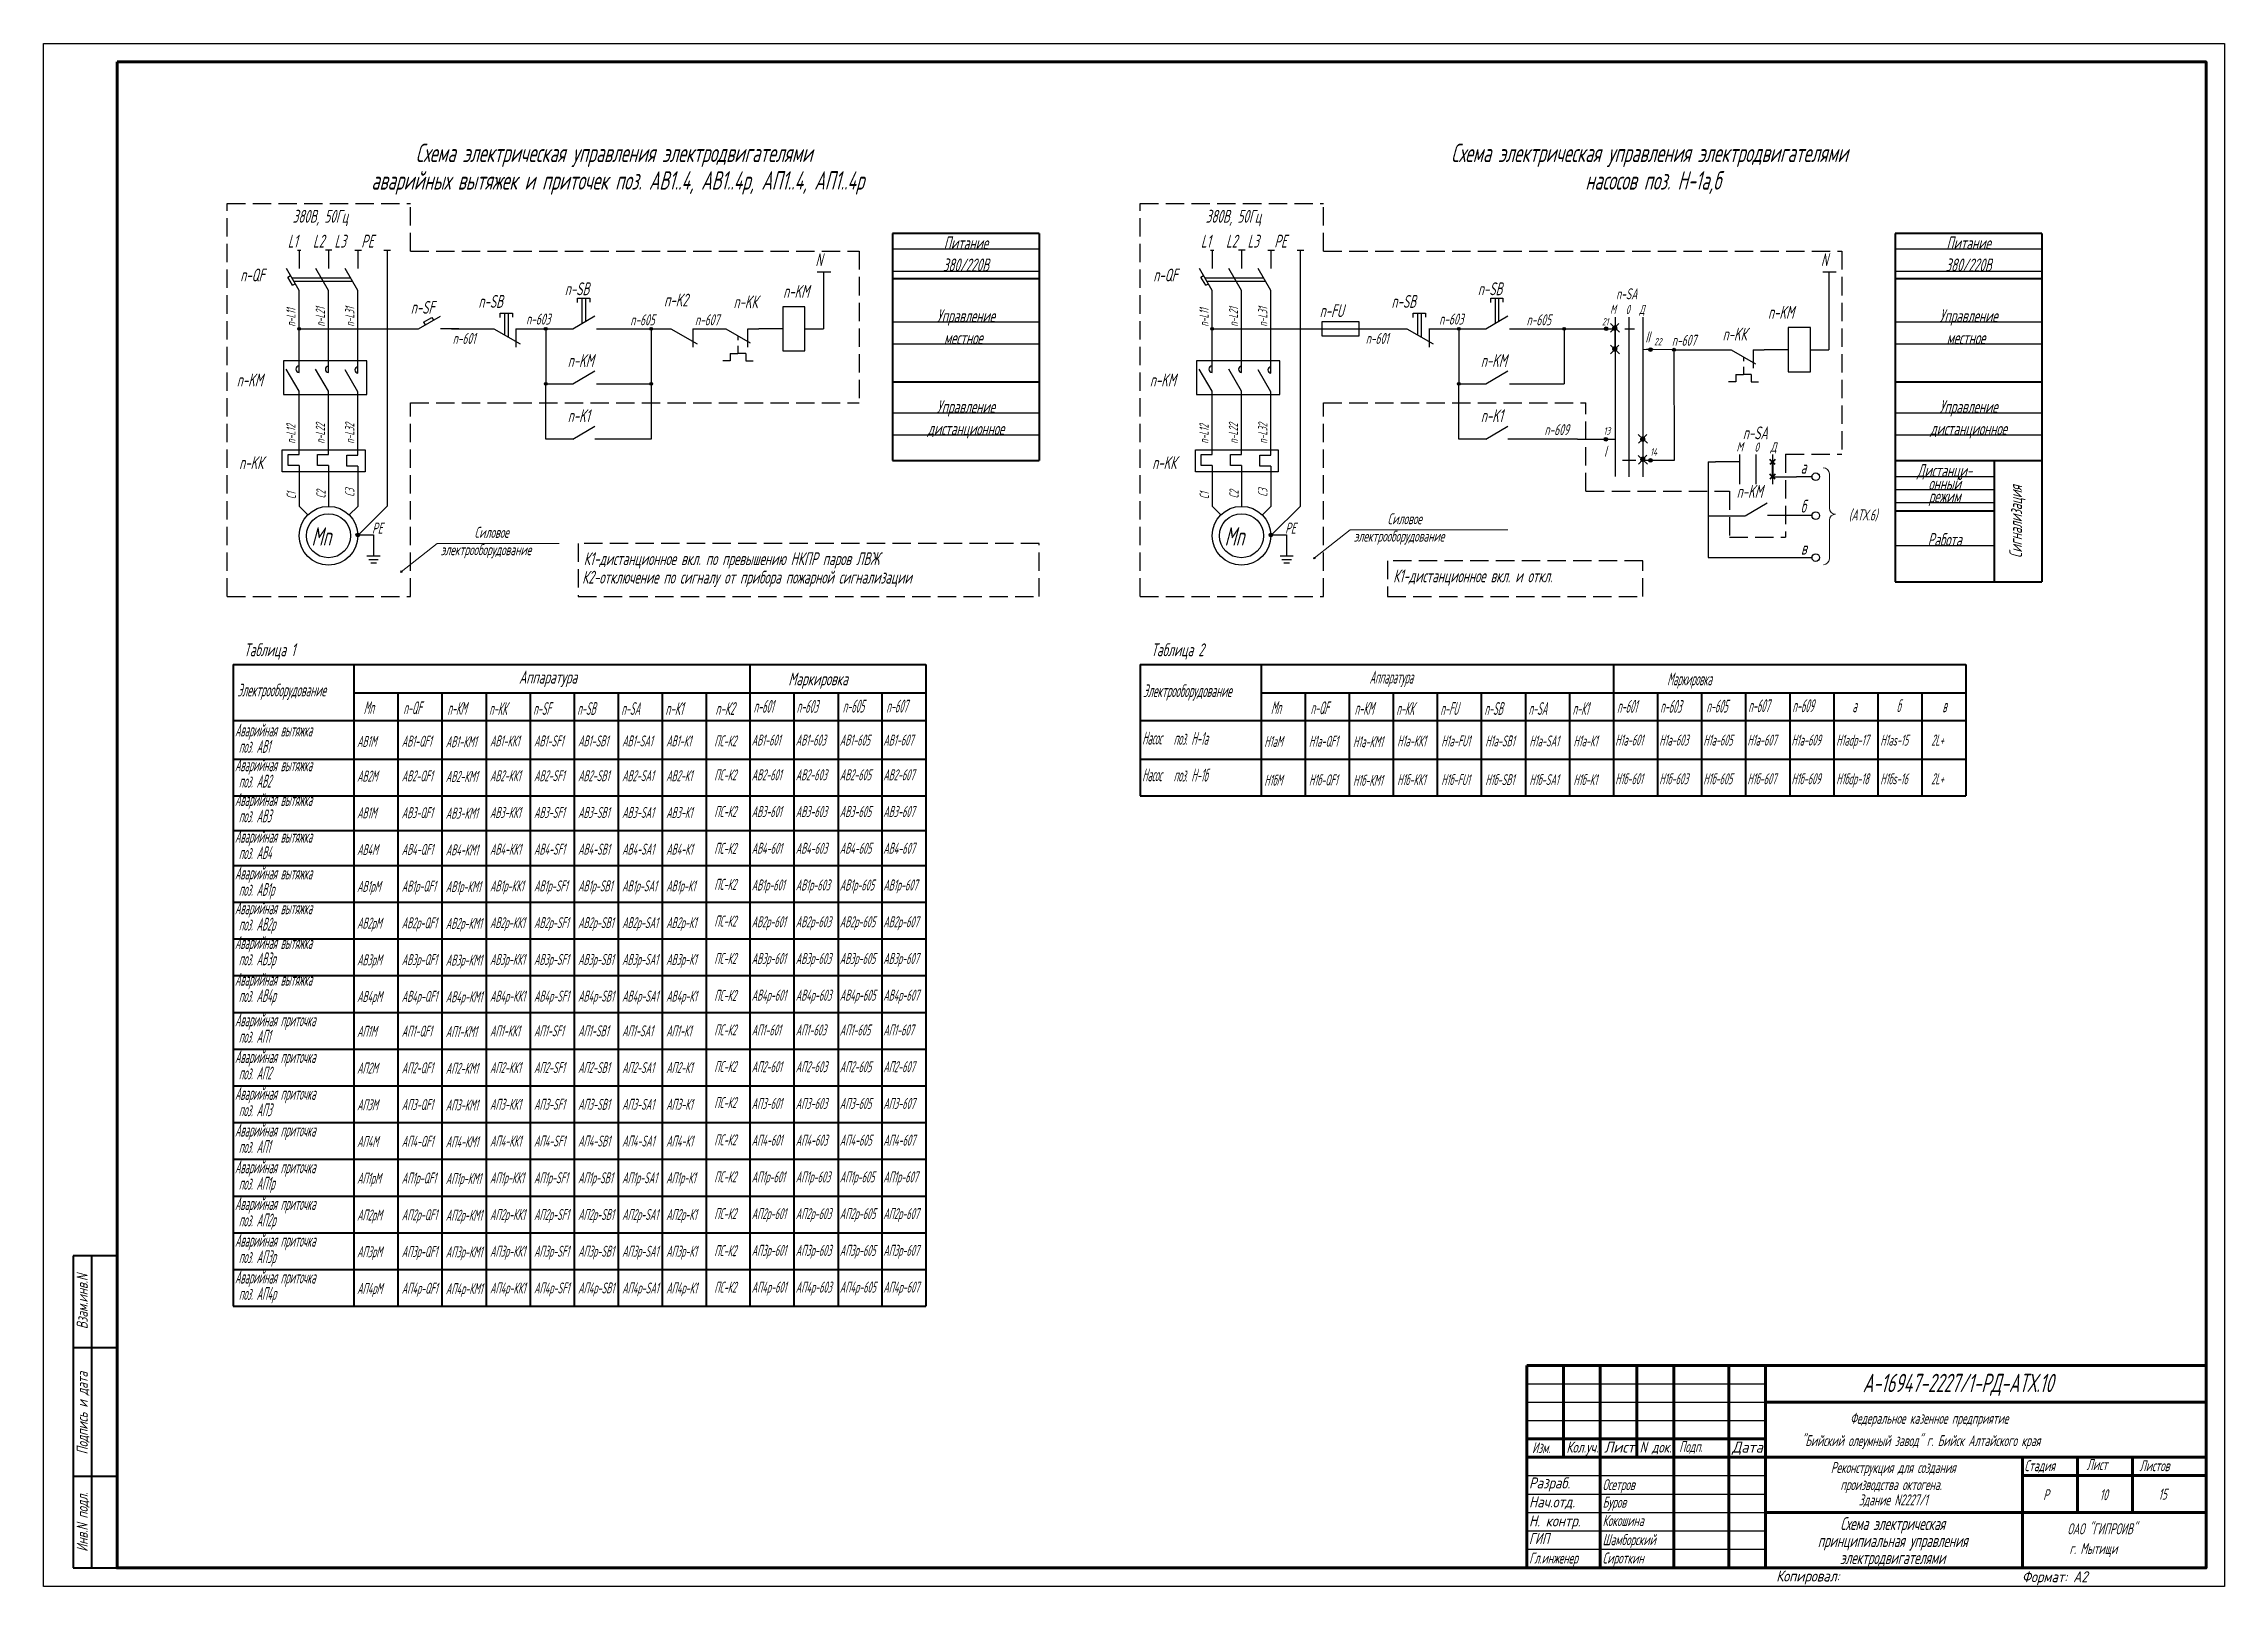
# Model space of a CAD drawing. Header units: millimetres. Extents: x -338 to 6826, y -8218 to 3153.
# Drawn here: x 2037 to 2631, y -2820 to -2400 of the extents above; entities that cross this region are included whole.
import ezdxf
from ezdxf.enums import TextEntityAlignment as Align

# ---------------------------------------------------------------- set-up
doc = ezdxf.new("R2010")
doc.units = ezdxf.units.MM
doc.linetypes.add('gost5', pattern=[7, 5, -2, 0])
doc.layers.get('Defpoints').update_dxf_attribs({"color": 251})
for name, color, linetype, lineweight in [('Выноска', 137, 'Continuous', 20), ('Обводка', 6, 'Continuous', 25), ('Рамка тонкая', 5, 'Continuous', 25), ('Таблица', 253, 'Continuous', 40), ('Текст_КИП', 2, 'Continuous', 25), ('Толст.рамка', 7, 'Continuous', 60), ('Тонкая', 5, 'Continuous', 20)]:
    doc.layers.add(name, color=color, linetype=linetype, lineweight=lineweight)
doc.layers.add('ТЕКСТ', color=2, linetype='Continuous')
doc.styles.add('Simplex', font='simplex.shx', dxfattribs={"width": 0.7, "oblique": 15})

msp = doc.modelspace()

# ---------------------------------------------------------------- texts
at = {"color": 2, "style": 'Simplex', "oblique": 15, "width": 0.7}
for s, p in [('Взам.инв.N', (2048.96, -2742.67)), ('Подпись и дата', (2048.96, -2773.03)), ('Инв.N подл.', (2048.96, -2802.67))]:
    msp.add_text(s, height=3, rotation=90, dxfattribs=at).set_placement(p, align=Align.CENTER)
at = {"layer": 'ТЕКСТ', "style": 'Simplex', "oblique": 15}
for s, height, width, p in [('Схема электрическая управления электродвигателями ', 5, 0.6, (2193.29, -2432.41)), ('Схема электрическая управления электродвигателями ', 5, 0.6, (2475.33, -2432.41)), ('аварийных вытяжек и приточек поз. АВ1..4, АВ1..4р, АП1..4, АП1..4р', 5, 0.6, (2193.29, -2439.92)), ('насосов поз. Н-1а,б', 5, 0.6, (2475.33, -2439.92)), ('Питание', 3.5, 0.6, (2288.14, -2456.17)), ('Питание', 3.5, 0.6, (2561.24, -2456.17)), ('380/220B', 3.5, 0.6, (2288.14, -2462.17)), ('380/220B', 3.5, 0.6, (2561.24, -2462.17)), ('Управление', 3.5, 0.6, (2288.14, -2476.02)), ('Управление', 3.5, 0.6, (2561.24, -2476.02)), ('местное ', 3.5, 0.6, (2288.14, -2482.02)), ('местное ', 3.5, 0.6, (2561.24, -2482.02)), ('Управление', 3.5, 0.6, (2288.14, -2500.74)), ('Управление', 3.5, 0.6, (2561.24, -2500.74)), ('дистанционное', 3.5, 0.6, (2288.14, -2506.74)), ('дистанционное', 3.5, 0.6, (2561.24, -2506.74)), ('Дистанци-', 3.5, 0.6, (2554.74, -2518.14)), ('онный', 3.5, 0.6, (2554.74, -2521.65)), ('режим', 3.5, 0.6, (2554.74, -2525.16)), ('Работа', 3.5, 0.6, (2554.74, -2536.92)), ('а', 3.5, 0.45, (2530.19, -2582.18)), ('б', 3.5, 0.45, (2542.19, -2582.18)), ('в', 3.5, 0.45, (2554.71, -2582.18))]:
    msp.add_text(s, height=height, dxfattribs=dict(at, width=width)).set_placement(p, align=Align.CENTER)
for s, height, width, p in [('380В, 50Гц', 3.5, 0.6, (2104.76, -2448.93)), ('380В, 50Гц', 3.5, 0.6, (2353.46, -2448.93)), ('L1   L2  L3   РЕ', 3.5, 0.6, (2103.45, -2455.7)), ('L1   L2  L3   РЕ', 3.5, 0.6, (2352.15, -2455.7)), ('N', 3.5, 0.6, (2247.16, -2460.76)), ('N', 3.5, 0.6, (2521.03, -2460.77)), ('n-QF ', 3.5, 0.6, (2090.51, -2464.91)), ('n-QF ', 3.5, 0.6, (2339.21, -2464.91)), (' n-SF', 3.5, 0.6, (2135.56, -2473.72)), ('n-SB ', 3.5, 0.6, (2155.38, -2472.1)), ('n-SB ', 3.5, 0.6, (2178.9, -2468.67)), ('п-K2 ', 3.5, 0.6, (2205.91, -2471.73)), ('n-KК ', 3.5, 0.6, (2224.86, -2472.22)), ('n-KM ', 3.5, 0.6, (2238.39, -2469.37)), ('n-SB ', 3.5, 0.6, (2404.08, -2472.1)), ('n-SB ', 3.5, 0.6, (2427.6, -2468.67)), ('n-SA', 3, 0.6, (2465.24, -2469.79)), ('n-603', 3, 0.6, (2168.36, -2476.66)), ('n-605', 3, 0.6, (2196.74, -2476.86)), ('n-607', 3, 0.6, (2214.36, -2476.86)), (' n-FU', 3.5, 0.6, (2383.13, -2474.64)), ('n-603', 3, 0.6, (2417.07, -2476.66)), ('n-605', 3, 0.6, (2440.87, -2476.86)), ('21', 2, 0.6, (2461.39, -2476.89)), ('М', 2.5, 0.6, (2463.61, -2473.75)), ('0', 2.5, 0.6, (2467.88, -2473.8)), ('Д', 2.5, 0.6, (2471.56, -2473.8)), ('n-KM ', 3.5, 0.6, (2506.64, -2475.07)), ('n-601', 3, 0.6, (2148.36, -2481.92)), ('n-601', 3, 0.6, (2397.06, -2481.92)), ('II', 3, 0.6, (2473.23, -2481.52)), ('22', 2, 0.6, (2475.59, -2482.33)), ('n-607', 3, 0.6, (2480.45, -2482.44)), ('n-KК ', 3.5, 0.6, (2494.27, -2481.01)), ('n-KM ', 3.5, 0.6, (2179.71, -2488.2)), ('n-KM ', 3.5, 0.6, (2428.42, -2488.2)), ('n-KM ', 3.5, 0.6, (2089.57, -2493.5)), ('n-KM ', 3.5, 0.6, (2338.27, -2493.5)), ('n-K1 ', 3.5, 0.6, (2179.71, -2503.23)), ('n-K1 ', 3.5, 0.6, (2428.42, -2503.23)), ('n-609', 3, 0.6, (2445.74, -2506.76)), ('13', 2, 0.6, (2461.85, -2506.61)), ('n-SA', 3.5, 0.6, (2499.78, -2507.89)), (' n-KК ', 3.5, 0.6, (2088.82, -2516.01)), (' n-KК ', 3.5, 0.6, (2337.52, -2516.01)), ('I', 3, 0.6, (2461.99, -2512.65)), ('14', 2, 0.6, (2474.53, -2512.34)), ('а', 3.5, 0.6, (2515.53, -2517.24)), ('n-KМ', 3.5, 0.6, (2498.11, -2523.84)), ('б', 3.5, 0.6, (2515.53, -2527.85)), ('Силовое', 3, 0.6, (2403.01, -2531.02)), ('Mn', 5, 0.6, (2109.91, -2536.83)), ('РЕ', 3, 0.6, (2126.4, -2533.57)), ('Силовое', 3, 0.6, (2154.31, -2534.72)), ('Mn', 5, 0.6, (2358.62, -2536.83)), ('РЕ', 3, 0.6, (2375.1, -2533.57)), ('электрооборудование', 3, 0.6, (2393.81, -2535.75)), ('электрооборудование', 3, 0.6, (2145.1, -2539.45)), ('К1-дистанционное вкл. по превышению НКПР паров ЛВЖ', 3.5, 0.6, (2184.06, -2542.15)), ('в', 3.5, 0.6, (2515.62, -2539.27)), ('К1-дистанционное вкл. и откл.', 3.5, 0.6, (2404.54, -2546.83)), ('Таблица 1', 3.5, 0.6, (2091.52, -2566.94)), ('Таблица 2', 3.5, 0.6, (2338.62, -2566.94)), ('Аппаратура', 3.5, 0.6, (2166.42, -2574.39)), ('Маркировка', 3.5, 0.6, (2239.79, -2574.88)), ('Аппаратура', 3.5, 0.45, (2398.08, -2574.39)), ('Маркировка', 3.5, 0.45, (2479.16, -2574.88)), ('Электрооборудование', 3.5, 0.5, (2089.7, -2577.9)), ('Электрооборудование', 3.5, 0.5, (2336.39, -2578.08)), ('Mn', 3.5, 0.45, (2124.11, -2582.68)), ('n-QF', 3.5, 0.45, (2134.93, -2582.74)), ('n-КМ', 3.5, 0.45, (2146.93, -2582.87)), ('n-КК', 3.5, 0.45, (2158.28, -2582.94)), ('n-SF', 3.5, 0.45, (2170.28, -2582.94)), ('n-SB', 3.5, 0.45, (2182.28, -2582.94)), ('n-SA', 3.5, 0.45, (2194.28, -2582.94)), ('n-К1', 3.5, 0.5, (2206.28, -2582.94)), ('n-К2', 3.5, 0.5, (2219.92, -2582.94)), ('n-601', 3.5, 0.45, (2230.31, -2582.34)), ('n-603', 3.5, 0.45, (2242.05, -2582.36)), ('n-605', 3.5, 0.45, (2254.6, -2582.29)), ('n-607', 3.5, 0.45, (2266.47, -2582.29)), ('Mn', 3.5, 0.45, (2371.21, -2582.68)), ('n-QF', 3.5, 0.45, (2382.03, -2582.74)), ('n-КМ', 3.5, 0.45, (2394.03, -2582.87)), ('n-КК', 3.5, 0.45, (2405.38, -2582.94)), ('n-FU', 3.5, 0.45, (2417.38, -2582.94)), ('n-SB', 3.5, 0.45, (2429.38, -2582.94)), ('n-SA', 3.5, 0.45, (2441.38, -2582.94)), ('n-К1', 3.5, 0.45, (2453.38, -2582.94)), ('n-601', 3.5, 0.45, (2465.52, -2582.34)), ('n-603', 3.5, 0.45, (2477.25, -2582.36)), ('n-605', 3.5, 0.45, (2489.81, -2582.29)), ('n-607', 3.5, 0.45, (2501.25, -2582.18)), ('n-609', 3.5, 0.45, (2513.25, -2582.18)), ('Аварийная вытяжка', 3.5, 0.45, (2089.06, -2588.8)), (' поз. АВ1', 3.5, 0.45, (2089.06, -2593.25)), ('АВ1М', 3, 0.45, (2122.32, -2591.64)), ('АВ1-QF1', 3, 0.45, (2134.48, -2591.58)), ('АВ1-КМ1', 3, 0.45, (2146.48, -2591.71)), ('АВ1-КК1', 3, 0.45, (2158.52, -2591.51)), ('АВ1-SF1', 3, 0.45, (2170.52, -2591.51)), ('АВ1-SB1 ', 3, 0.45, (2182.52, -2591.51)), ('АВ1-SA1', 3, 0.45, (2194.52, -2591.51)), ('АВ1-К1', 3, 0.45, (2206.52, -2591.51)), ('ПС-К2', 3, 0.45, (2219.61, -2591.51)), ('АВ1-601', 3, 0.45, (2229.79, -2591.27)), ('АВ1-603', 3, 0.45, (2241.79, -2591.27)), ('АВ1-605', 3, 0.45, (2253.79, -2591.27)), ('АВ1-607', 3, 0.45, (2265.65, -2591.27)), ('Насос', 3.5, 0.45, (2336.16, -2590.98)), ('поз. Н-1а', 3.5, 0.45, (2344.71, -2591.07)), ('Аварийная вытяжка', 3.5, 0.45, (2089.06, -2598.26)), (' поз. АВ2', 3.5, 0.45, (2089.06, -2602.71)), ('АВ2М', 3, 0.45, (2122.32, -2601.1)), ('АВ2-QF1', 3, 0.45, (2134.48, -2601.04)), ('АВ2-КМ1', 3, 0.45, (2146.48, -2601.17)), ('АВ2-КК1', 3, 0.45, (2158.52, -2600.98)), ('АВ2-SF1', 3, 0.45, (2170.52, -2600.98)), ('АВ2-SB1 ', 3, 0.45, (2182.52, -2600.98)), ('АВ2-SA1', 3, 0.45, (2194.52, -2600.98)), ('АВ2-К1', 3, 0.45, (2206.52, -2600.98)), ('ПС-К2', 3, 0.45, (2219.61, -2600.76)), ('АВ2-601', 3, 0.45, (2229.79, -2600.73)), ('АВ2-603', 3, 0.45, (2241.79, -2600.73)), ('АВ2-605', 3, 0.45, (2253.79, -2600.73)), ('АВ2-607', 3, 0.45, (2265.65, -2600.73)), ('Насос', 3.5, 0.45, (2336.16, -2600.98)), ('поз. Н-1б', 3.5, 0.45, (2344.71, -2601.07)), ('Аварийная вытяжка', 3.5, 0.45, (2089.06, -2607.72)), (' поз. АВ3', 3.5, 0.45, (2089.06, -2612.18)), ('АВ1М', 3, 0.45, (2122.32, -2611.1)), ('АВ3-QF1', 3, 0.45, (2134.48, -2611.04)), ('АВ3-КМ1', 3, 0.45, (2146.48, -2611.17)), ('АВ3-КК1', 3, 0.45, (2158.52, -2610.98)), ('АВ3-SF1', 3, 0.45, (2170.52, -2610.98)), ('АВ3-SB1 ', 3, 0.45, (2182.52, -2610.98)), ('АВ3-SA1', 3, 0.45, (2194.52, -2610.98)), ('АВ3-К1', 3, 0.45, (2206.52, -2610.98)), ('ПС-К2', 3, 0.45, (2219.61, -2610.73)), ('АВ3-601', 3, 0.45, (2229.79, -2610.73)), ('АВ3-603', 3, 0.45, (2241.79, -2610.73)), ('АВ3-605', 3, 0.45, (2253.79, -2610.73)), ('АВ3-607', 3, 0.45, (2265.65, -2610.73)), ('Аварийная вытяжка', 3.5, 0.45, (2089.06, -2617.72)), (' поз. АВ4', 3.5, 0.45, (2089.06, -2622.18)), ('АВ4М', 3, 0.45, (2122.32, -2621.1)), ('АВ4-QF1', 3, 0.45, (2134.48, -2621.04)), ('АВ4-КМ1', 3, 0.45, (2146.48, -2621.17)), ('АВ4-КК1', 3, 0.45, (2158.52, -2620.98)), ('АВ4-SF1', 3, 0.45, (2170.52, -2620.98)), ('АВ4-SB1 ', 3, 0.45, (2182.52, -2620.98)), ('АВ4-SA1', 3, 0.45, (2194.52, -2620.98)), ('АВ4-К1', 3, 0.45, (2206.52, -2620.98)), ('ПС-К2', 3, 0.45, (2219.61, -2620.76)), ('АВ4-601', 3, 0.45, (2229.79, -2620.73)), ('АВ4-603', 3, 0.45, (2241.79, -2620.73)), ('АВ4-605', 3, 0.45, (2253.79, -2620.73)), ('АВ4-607', 3, 0.45, (2265.65, -2620.73)), ('Аварийная вытяжка', 3.5, 0.45, (2089.06, -2627.72)), (' поз. АВ1р', 3.5, 0.45, (2089.06, -2632.18)), ('АВ1рМ', 3, 0.45, (2122.32, -2631.1)), ('АВ1р-QF1', 3, 0.45, (2134.48, -2631.04)), ('АВ1р-КМ1', 3, 0.45, (2146.48, -2631.17)), ('АВ1р-КК1', 3, 0.45, (2158.52, -2630.98)), ('АВ1р-SF1', 3, 0.45, (2170.52, -2630.98)), ('АВ1р-SB1 ', 3, 0.45, (2182.52, -2630.98)), ('АВ1р-SA1', 3, 0.45, (2194.52, -2630.98)), ('АВ1р-К1', 3, 0.45, (2206.52, -2630.98)), ('ПС-К2', 3, 0.45, (2219.61, -2630.56)), ('АВ1р-601', 3, 0.45, (2229.79, -2630.73)), ('АВ1р-603', 3, 0.45, (2241.79, -2630.73)), ('АВ1р-605', 3, 0.45, (2253.79, -2630.73)), ('АВ1р-607', 3, 0.45, (2265.65, -2630.73)), ('Аварийная вытяжка', 3.5, 0.45, (2089.06, -2637.19)), ('Аварийная вытяжка', 3.5, 0.45, (2089.06, -2646.65)), (' поз. АВ2р', 3.5, 0.45, (2089.06, -2641.64)), ('АВ2рМ', 3, 0.45, (2122.32, -2641.1)), ('АВ2р-QF1', 3, 0.45, (2134.48, -2641.04)), ('АВ2р-КМ1', 3, 0.45, (2146.48, -2641.17)), ('АВ2р-КК1', 3, 0.45, (2158.52, -2640.98)), ('АВ2р-SF1', 3, 0.45, (2170.52, -2640.98)), ('АВ2р-SB1 ', 3, 0.45, (2182.52, -2640.98)), ('АВ2р-SA1', 3, 0.45, (2194.52, -2640.98)), ('АВ2р-К1', 3, 0.45, (2206.52, -2640.98)), ('ПС-К2', 3, 0.45, (2219.61, -2640.55)), ('АВ2р-601', 3, 0.45, (2229.79, -2640.73)), ('АВ2р-603', 3, 0.45, (2241.79, -2640.73)), ('АВ2р-605', 3, 0.45, (2253.79, -2640.73)), ('АВ2р-607', 3, 0.45, (2265.65, -2640.73)), (' поз. АВ3р', 3.5, 0.45, (2089.06, -2651.1)), ('АВ3рМ', 3, 0.45, (2122.32, -2651.1)), ('АВ3р-QF1', 3, 0.45, (2134.48, -2651.04)), ('АВ3р-КМ1', 3, 0.45, (2146.48, -2651.17)), ('АВ3р-КК1', 3, 0.45, (2158.52, -2650.98)), ('АВ3р-SF1', 3, 0.45, (2170.52, -2650.98)), ('АВ3р-SB1 ', 3, 0.45, (2182.52, -2650.98)), ('АВ3р-SA1', 3, 0.45, (2194.52, -2650.98)), ('АВ3р-К1', 3, 0.45, (2206.52, -2650.98)), ('ПС-К2', 3, 0.45, (2219.61, -2650.72)), ('АВ3р-601', 3, 0.45, (2229.79, -2650.73)), ('АВ3р-603', 3, 0.45, (2241.79, -2650.73)), ('АВ3р-605', 3, 0.45, (2253.79, -2650.73)), ('АВ3р-607', 3, 0.45, (2265.65, -2650.73)), ('Аварийная вытяжка', 3.5, 0.45, (2089.06, -2656.65)), (' поз. АВ4р', 3.5, 0.45, (2089.06, -2661.1)), ('АВ4рМ', 3, 0.45, (2122.32, -2661.1)), ('АВ4р-QF1', 3, 0.45, (2134.48, -2661.04)), ('АВ4р-КМ1', 3, 0.45, (2146.48, -2661.17)), ('АВ4р-КК1', 3, 0.45, (2158.52, -2660.98)), ('АВ4р-SF1', 3, 0.45, (2170.52, -2660.98)), ('АВ4р-SB1 ', 3, 0.45, (2182.52, -2660.98)), ('АВ4р-SA1', 3, 0.45, (2194.52, -2660.98)), ('АВ4р-К1', 3, 0.45, (2206.52, -2660.98)), ('ПС-К2', 3, 0.45, (2219.61, -2660.79)), ('АВ4р-601', 3, 0.45, (2229.79, -2660.73)), ('АВ4р-603', 3, 0.45, (2241.79, -2660.73)), ('АВ4р-605', 3, 0.45, (2253.79, -2660.73)), ('АВ4р-607', 3, 0.45, (2265.65, -2660.73)), ('Аварийная приточка', 3.5, 0.45, (2089.06, -2667.72)), (' поз. АП1', 3.5, 0.45, (2089.06, -2672.18)), ('АП1М', 3, 0.45, (2122.32, -2670.57)), ('АП1-QF1', 3, 0.45, (2134.48, -2670.51)), ('АП1-КМ1', 3, 0.45, (2146.48, -2670.63)), ('АП1-КК1', 3, 0.45, (2158.52, -2670.44)), ('АП1-SF1', 3, 0.45, (2170.52, -2670.44)), ('АП1-SB1 ', 3, 0.45, (2182.52, -2670.44)), ('АП1-SA1', 3, 0.45, (2194.52, -2670.44)), ('АП1-К1', 3, 0.45, (2206.52, -2670.44)), ('ПС-К2', 3, 0.45, (2219.61, -2670.18)), ('АП1-601', 3, 0.45, (2229.79, -2670.2)), ('АП1-603', 3, 0.45, (2241.79, -2670.2)), ('АП1-605', 3, 0.45, (2253.79, -2670.2)), ('АП1-607', 3, 0.45, (2265.65, -2670.2)), ('Аварийная приточка', 3.5, 0.45, (2089.06, -2677.72)), (' поз. АП2', 3.5, 0.45, (2089.06, -2682.18)), ('АП2М', 3, 0.45, (2122.32, -2680.57)), ('АП2-QF1', 3, 0.45, (2134.48, -2680.51)), ('АП2-КМ1', 3, 0.45, (2146.48, -2680.63)), ('АП2-КК1', 3, 0.45, (2158.52, -2680.44)), ('АП2-SF1', 3, 0.45, (2170.52, -2680.44)), ('АП2-SB1 ', 3, 0.45, (2182.52, -2680.44)), ('АП2-SA1', 3, 0.45, (2194.52, -2680.44)), ('АП2-К1', 3, 0.45, (2206.52, -2680.44)), ('ПС-К2', 3, 0.45, (2219.61, -2680.16)), ('АП2-601', 3, 0.45, (2229.79, -2680.2)), ('АП2-603', 3, 0.45, (2241.79, -2680.2)), ('АП2-605', 3, 0.45, (2253.79, -2680.2)), ('АП2-607', 3, 0.45, (2265.65, -2680.2)), ('Аварийная приточка', 3.5, 0.45, (2089.06, -2687.72)), (' поз. АП3', 3.5, 0.45, (2089.06, -2692.18)), ('АП3М', 3, 0.45, (2122.32, -2690.57)), ('АП3-QF1', 3, 0.45, (2134.48, -2690.51)), ('АП3-КМ1', 3, 0.45, (2146.48, -2690.63)), ('АП3-КК1', 3, 0.45, (2158.52, -2690.44)), ('АП3-SF1', 3, 0.45, (2170.52, -2690.44)), ('АП3-SB1 ', 3, 0.45, (2182.52, -2690.44)), ('АП3-SA1', 3, 0.45, (2194.52, -2690.44)), ('АП3-К1', 3, 0.45, (2206.52, -2690.44)), ('ПС-К2', 3, 0.45, (2219.61, -2689.97)), ('АП3-601', 3, 0.45, (2229.79, -2690.2)), ('АП3-603', 3, 0.45, (2241.79, -2690.2)), ('АП3-605', 3, 0.45, (2253.79, -2690.2)), ('АП3-607', 3, 0.45, (2265.65, -2690.2)), ('Аварийная приточка', 3.5, 0.45, (2089.06, -2697.72)), (' поз. АП1', 3.5, 0.45, (2089.06, -2702.18)), ('АП4М', 3, 0.45, (2122.32, -2700.57)), ('АП4-QF1', 3, 0.45, (2134.48, -2700.51)), ('АП4-КМ1', 3, 0.45, (2146.48, -2700.63)), ('АП4-КК1', 3, 0.45, (2158.52, -2700.44)), ('АП4-SF1', 3, 0.45, (2170.52, -2700.44)), ('АП4-SB1 ', 3, 0.45, (2182.52, -2700.44)), ('АП4-SA1', 3, 0.45, (2194.52, -2700.44)), ('АП4-К1', 3, 0.45, (2206.52, -2700.44)), ('ПС-К2', 3, 0.45, (2219.61, -2700.12)), ('АП4-601', 3, 0.45, (2229.79, -2700.2)), ('АП4-603', 3, 0.45, (2241.79, -2700.2)), ('АП4-605', 3, 0.45, (2253.79, -2700.2)), ('АП4-607', 3, 0.45, (2265.65, -2700.2)), ('Аварийная приточка', 3.5, 0.45, (2089.06, -2707.72)), ('АП1рМ', 3, 0.45, (2122.32, -2710.57)), ('АП1р-QF1', 3, 0.45, (2134.48, -2710.51)), ('АП1р-КМ1', 3, 0.45, (2146.48, -2710.63)), ('АП1р-КК1', 3, 0.45, (2158.52, -2710.44)), ('АП1р-SF1', 3, 0.45, (2170.52, -2710.44)), ('АП1р-SB1 ', 3, 0.45, (2182.52, -2710.44)), ('АП1р-SA1', 3, 0.45, (2194.52, -2710.44)), ('АП1р-К1', 3, 0.45, (2206.52, -2710.44)), ('ПС-К2', 3, 0.45, (2219.61, -2710.17)), ('АП1р-601', 3, 0.45, (2229.79, -2710.2)), ('АП1р-603', 3, 0.45, (2241.79, -2710.2)), ('АП1р-605', 3, 0.45, (2253.79, -2710.2)), ('АП1р-607', 3, 0.45, (2265.65, -2710.2)), ('Аварийная приточка', 3.5, 0.45, (2089.06, -2717.72)), (' поз. АП1р', 3.5, 0.45, (2089.06, -2712.18)), (' поз. АП2р', 3.5, 0.45, (2089.06, -2722.18)), ('АП2рМ', 3, 0.45, (2122.32, -2720.57)), ('АП2р-QF1', 3, 0.45, (2134.48, -2720.51)), ('АП2р-КМ1', 3, 0.45, (2146.48, -2720.63)), ('АП2р-КК1', 3, 0.45, (2158.52, -2720.44)), ('АП2р-SF1', 3, 0.45, (2170.52, -2720.44)), ('АП2р-SB1 ', 3, 0.45, (2182.52, -2720.44)), ('АП2р-SA1', 3, 0.45, (2194.52, -2720.44)), ('АП2р-К1', 3, 0.45, (2206.52, -2720.44)), ('ПС-К2', 3, 0.45, (2219.61, -2720.2)), ('АП2р-601', 3, 0.45, (2229.79, -2720.2)), ('АП2р-603', 3, 0.45, (2241.79, -2720.2)), ('АП2р-605', 3, 0.45, (2253.79, -2720.2)), ('АП2р-607', 3, 0.45, (2265.65, -2720.2)), ('Аварийная приточка', 3.5, 0.45, (2089.06, -2727.72)), (' поз. АП3р', 3.5, 0.45, (2089.06, -2732.18)), ('АП3рМ', 3, 0.45, (2122.32, -2730.57)), ('АП3р-QF1', 3, 0.45, (2134.48, -2730.51)), ('АП3р-КМ1', 3, 0.45, (2146.48, -2730.63)), ('АП3р-КК1', 3, 0.45, (2158.52, -2730.44)), ('АП3р-SF1', 3, 0.45, (2170.52, -2730.44)), ('АП3р-SB1 ', 3, 0.45, (2182.52, -2730.44)), ('АП3р-SA1', 3, 0.45, (2194.52, -2730.44)), ('АП3р-К1', 3, 0.45, (2206.52, -2730.44)), ('ПС-К2', 3, 0.45, (2219.61, -2730.28)), ('АП3р-601', 3, 0.45, (2229.79, -2730.2)), ('АП3р-603', 3, 0.45, (2241.79, -2730.2)), ('АП3р-605', 3, 0.45, (2253.79, -2730.2)), ('АП3р-607', 3, 0.45, (2265.65, -2730.2)), ('Аварийная приточка', 3.5, 0.45, (2089.06, -2737.72)), ('АП4рМ', 3, 0.45, (2122.32, -2740.57)), ('АП4р-QF1', 3, 0.45, (2134.48, -2740.51)), ('АП4р-КМ1', 3, 0.45, (2146.48, -2740.63)), ('АП4р-КК1', 3, 0.45, (2158.52, -2740.44)), ('АП4р-SF1', 3, 0.45, (2170.52, -2740.44)), ('АП4р-SB1 ', 3, 0.45, (2182.52, -2740.44)), ('АП4р-SA1', 3, 0.45, (2194.52, -2740.44)), ('АП4р-К1', 3, 0.45, (2206.52, -2740.44)), ('ПС-К2', 3, 0.45, (2219.61, -2740.23)), ('АП4р-601', 3, 0.45, (2229.79, -2740.2)), ('АП4р-603', 3, 0.45, (2241.79, -2740.2)), ('АП4р-605', 3, 0.45, (2253.79, -2740.2)), ('АП4р-607', 3, 0.45, (2265.65, -2740.2)), (' поз. АП4р', 3.5, 0.45, (2089.06, -2742.18))]:
    msp.add_text(s, height=height, dxfattribs=dict(at, width=width)).set_placement(p)
at = {"layer": 'ТЕКСТ', "style": 'Simplex', "oblique": 15, "width": 0.6}
for s, p in [('n-L11', (2105.55, -2477.23)), ('n-L21', (2113.56, -2477.23)), ('n-L31', (2121.57, -2477.23)), ('n-L11', (2354.25, -2477.23)), ('n-L21', (2362.27, -2477.23)), ('n-L31', (2370.27, -2477.23)), ('n-L12', (2105.55, -2509.11)), ('n-L22', (2113.56, -2509.11)), ('n-L32', (2121.57, -2509.11)), ('n-L12', (2354.25, -2509.11)), ('n-L22', (2362.27, -2509.11)), ('n-L32', (2370.27, -2509.11)), (' C1', (2105.65, -2525.24)), (' C2', (2113.73, -2525.02)), (' C3', (2121.59, -2524.58)), (' C1', (2354.35, -2525.24)), (' C2', (2362.43, -2525.02)), (' C3', (2370.29, -2524.58))]:
    msp.add_text(s, height=2.5, rotation=90, dxfattribs=at).set_placement(p)
msp.add_text('Сигнализация ', height=3.5, rotation=90, dxfattribs=at).set_placement((2575.84, -2529.65), align=Align.CENTER)
at = {"layer": 'ТЕКСТ', "color": 3, "style": 'Simplex', "oblique": 15, "width": 0.45}
for s, p in [('Н1аМ', (2369.42, -2591.64)), ('Н1а-QF1', (2381.58, -2591.58)), ('Н1а-КМ1', (2393.58, -2591.71)), ('Н1а-КК1', (2405.62, -2591.51)), ('Н1а-FU1', (2417.62, -2591.51)), ('Н1а-SB1 ', (2429.62, -2591.51)), ('Н1а-SA1', (2441.62, -2591.51)), ('Н1а-К1', (2453.62, -2591.51)), ('Н1а-601', (2465, -2591.27)), ('Н1а-603', (2477, -2591.27)), ('Н1а-605', (2489, -2591.27)), ('Н1а-607', (2501, -2591.27)), ('Н1а-609', (2513, -2591.27)), ('Н1аdp-17', (2525.2, -2591.28)), ('Н1аs-15', (2537.2, -2591.28)), ('2L+', (2551.08, -2591.27)), ('Н1бМ', (2369.42, -2602.18)), ('Н1б-QF1', (2381.58, -2602.12)), ('Н1б-КМ1', (2393.58, -2602.24)), ('Н1б-КК1', (2405.62, -2602.05)), ('Н1б-FU1', (2417.62, -2602.05)), ('Н1б-SB1 ', (2429.62, -2602.05)), ('Н1б-SA1', (2441.62, -2602.05)), ('Н1б-К1', (2453.62, -2602.05)), ('Н1б-601', (2465, -2601.81)), ('Н1б-603', (2477, -2601.81)), ('Н1б-605', (2489, -2601.81)), ('Н1б-607', (2501, -2601.81)), ('Н1б-609', (2513, -2601.81)), ('Н1бdp-18', (2525.2, -2601.82)), ('Н1бs-16', (2537.2, -2601.82)), ('2L+', (2551.08, -2601.81))]:
    msp.add_text(s, height=3, dxfattribs=at).set_placement(p)
at = {"layer": 'ТЕКСТ', "char_height": 3, "width": 19, "attachment_point": 4, "style": 'Simplex'}
for s, insert in [('{\\W0.8;Разраб.}', (2441.53, -2792.43)), ('{\\W0.8;Нач.отд.}', (2441.53, -2797.43)), ('{\\W0.8;Н. контр.}', (2441.53, -2802.76)), ('ГИП', (2441.53, -2807.12))]:
    msp.add_mtext(s, dxfattribs=dict(at, insert=insert))
at = {"layer": 'ТЕКСТ', "style": 'Simplex', "oblique": 15, "width": 0.7}
for tag, text, p in [('М', 'М', (2498.93, -2509.92)), ('0', '0', (2503.55, -2510.01)), ('Д', 'А', (2508.13, -2509.97))]:
    msp.add_attdef(tag, text=text, height=2.5, dxfattribs=at).set_placement(p, align=Align.MIDDLE_CENTER)
at = {"layer": 'Текст_КИП', "style": 'Simplex', "oblique": 15, "width": 0.6}
for s, height, p in [('(АТХ.6)', 3, (2532.53, -2529.99)), ('Реконструкция для создания', 3, (2540.74, -2789.31)), ('производства октогена. ', 3, (2540.74, -2793.97)), ('Здание N2227/1', 3, (2540.74, -2798.13)), ('Схема электрическая', 3.5, (2540.59, -2804.84)), ('принципиальная управления', 3.5, (2540.59, -2809.48)), ('электродвигателями', 3.5, (2540.59, -2814.12))]:
    msp.add_text(s, height=height, dxfattribs=at).set_placement(p, align=Align.CENTER)
for s, height, p in [('К2-отключение по сигналу от прибора пожарной сигнализации', 3.5, (2183.63, -2547.18)), ('А-16947-2227/1-РД-АТХ.10', 5, (2532.44, -2767.3)), ('Федеральное казенное предприятие', 3, (2528.99, -2775.93)), ('"Бийский олеумный завод" г. Бийск Алтайского края ', 3, (2515.7, -2782)), ('Изм.', 3, (2442.37, -2783.92)), ('Подп.', 3, (2482.43, -2783.6)), ('Стадия', 3, (2576.47, -2788.82)), ('Лист', 3, (2593.41, -2788.5)), ('Листов', 3, (2607.81, -2788.82)), ('Осетров', 3, (2461.57, -2793.98)), ('Буров', 3, (2461.57, -2798.75)), ('Р', 3, (2581.57, -2796.73)), ('10', 3, (2596.96, -2796.73)), ('15', 3, (2612.97, -2796.58)), ('Кокошина', 3, (2461.57, -2803.75)), ('ОАО "ГИПРОИВ"', 3, (2588.19, -2806.01)), ('Шамборский', 3, (2461.57, -2808.96)), ('г. Мытищи', 3, (2588.74, -2811.37)), ('Гл.инженер', 3, (2441.57, -2813.96)), ('Сироткин', 3, (2461.57, -2813.96))]:
    msp.add_text(s, height=height, dxfattribs=at).set_placement(p)
at = {"layer": 'Текст_КИП', "style": 'Simplex', "oblique": 15}
for s, width, p, p2 in [('Кол.уч.', 0.603486, (2451.71, -2783.76), (2460.42, -2783.76)), ('Лист', 0.686041, (2462, -2783.76), (2470.24, -2783.76)), ('N док.', 0.628372, (2471.66, -2783.76), (2480.37, -2783.76)), ('Дата', 0.652619, (2496.83, -2783.76), (2505.22, -2783.76))]:
    msp.add_text(s, height=3, dxfattribs=dict(at, width=width)).set_placement(p, p2, align=Align.FIT)
at = {"layer": 'Текст_КИП', "color": 3, "style": 'Simplex', "oblique": 15, "width": 0.8}
for s, p in [('Копировал:', (2508.87, -2818.85)), ('Формат: А2', (2575.8, -2819.05))]:
    msp.add_text(s, height=3, dxfattribs=at).set_placement(p)

# ---------------------------------------------------------------- hatches: boundary and pattern name
at = {"lineweight": 25}
for points in [[(2465.65, -2477.62, 1), (2464.15, -2477.62, 1)], [(2465.65, -2483.29, 1), (2464.15, -2483.29, 1)], [(2473.27, -2507.84, 1), (2471.77, -2507.84, 1)], [(2473.27, -2513.33, 1), (2471.77, -2513.33, 1)]]:
    msp.add_hatch(color=5, dxfattribs=at).paths.add_polyline_path(points)
h = msp.add_hatch(color=5, dxfattribs=at)
edge = h.paths.add_edge_path()
edge.add_arc((2106.53, -2477.8), 0.385, 0, 360)
h = msp.add_hatch(color=5, dxfattribs=at)
edge = h.paths.add_edge_path()
edge.add_arc((2173.7, -2477.8), 0.385, 0, 360)
h = msp.add_hatch(color=5, dxfattribs=at)
edge = h.paths.add_edge_path()
edge.add_arc((2202.41, -2477.8), 0.385, 0, 360)
h = msp.add_hatch(color=5, dxfattribs=at)
edge = h.paths.add_edge_path()
edge.add_arc((2355.23, -2477.8), 0.385, 0, 360)
h = msp.add_hatch(color=5, dxfattribs=at)
edge = h.paths.add_edge_path()
edge.add_arc((2422.4, -2477.8), 0.385, 0, 360)
h = msp.add_hatch(color=5, dxfattribs=at)
edge = h.paths.add_edge_path()
edge.add_arc((2451.11, -2477.8), 0.385, 0, 360)
h = msp.add_hatch(color=5, dxfattribs=at)
edge = h.paths.add_edge_path()
edge.add_arc((2462.53, -2477.8), 0.5, 0, 360)
edge = h.paths.add_edge_path(flags=17)
edge.add_arc((2462.53, -2477.8), 0.2, 0, 360)
h = msp.add_hatch(color=5, dxfattribs=at)
h.paths.add_polyline_path([(2462.73, -2477.8, 1), (2462.33, -2477.8)])
h.paths.add_polyline_path([(2462.53, -2477.8), (2462.33, -2477.8, 0.414214), (2462.53, -2478)])
h.paths.add_polyline_path([(2462.53, -2478, 0.414214), (2462.73, -2477.8), (2462.53, -2477.8)])
h = msp.add_hatch(color=5, dxfattribs=at)
edge = h.paths.add_edge_path()
edge.add_arc((2464.9, -2477.62), 0.4, 0, 360)
h = msp.add_hatch(color=5, dxfattribs=at)
edge = h.paths.add_edge_path()
edge.add_arc((2464.9, -2483.29), 0.4, 0, 360)
h = msp.add_hatch(color=5, dxfattribs=at)
edge = h.paths.add_edge_path()
edge.add_arc((2474.61, -2483.47), 0.5, 0, 360)
edge = h.paths.add_edge_path(flags=17)
edge.add_arc((2474.61, -2483.47), 0.2, 0, 360)
h = msp.add_hatch(color=5, dxfattribs=at)
h.paths.add_polyline_path([(2474.81, -2483.47, 1), (2474.41, -2483.47)])
h.paths.add_polyline_path([(2474.61, -2483.47), (2474.41, -2483.47, 0.414214), (2474.61, -2483.67)])
h.paths.add_polyline_path([(2474.61, -2483.67, 0.414214), (2474.81, -2483.47), (2474.61, -2483.47)])
h = msp.add_hatch(color=5, dxfattribs=at)
edge = h.paths.add_edge_path()
edge.add_arc((2481.02, -2483.49), 0.385, 0, 360)
h = msp.add_hatch(color=5, dxfattribs=at)
edge = h.paths.add_edge_path()
edge.add_arc((2173.72, -2492.79), 0.385, 0, 360)
h = msp.add_hatch(color=5, dxfattribs=at)
edge = h.paths.add_edge_path()
edge.add_arc((2202.41, -2492.79), 0.385, 0, 360)
h = msp.add_hatch(color=5, dxfattribs=at)
edge = h.paths.add_edge_path()
edge.add_arc((2422.42, -2492.79), 0.385, 0, 360)
h = msp.add_hatch(color=5, dxfattribs=at)
edge = h.paths.add_edge_path()
edge.add_arc((2462.48, -2507.86), 0.5, 0, 360)
edge = h.paths.add_edge_path(flags=17)
edge.add_arc((2462.48, -2507.86), 0.2, 0, 360)
h = msp.add_hatch(color=5, dxfattribs=at)
h.paths.add_polyline_path([(2462.68, -2507.86, 1), (2462.28, -2507.86)])
h.paths.add_polyline_path([(2462.48, -2507.86), (2462.28, -2507.86, 0.414214), (2462.48, -2508.06)])
h.paths.add_polyline_path([(2462.48, -2508.06, 0.414214), (2462.68, -2507.86), (2462.48, -2507.86)])
h = msp.add_hatch(color=5, dxfattribs=at)
edge = h.paths.add_edge_path()
edge.add_arc((2474.61, -2513.63), 0.5, 0, 360)
edge = h.paths.add_edge_path(flags=17)
edge.add_arc((2474.61, -2513.63), 0.2, 0, 360)
h = msp.add_hatch(color=5, dxfattribs=at)
h.paths.add_polyline_path([(2474.81, -2513.63, 1), (2474.41, -2513.63)])
h.paths.add_polyline_path([(2474.61, -2513.63), (2474.41, -2513.63, 0.414214), (2474.61, -2513.83)])
h.paths.add_polyline_path([(2474.61, -2513.83, 0.414214), (2474.81, -2513.63), (2474.61, -2513.63)])
h = msp.add_hatch(color=5, dxfattribs=at)
edge = h.paths.add_edge_path()
edge.add_arc((2122.53, -2533.94), 0.5, 0, 360)
edge = h.paths.add_edge_path(flags=17)
edge.add_arc((2122.53, -2533.94), 0.2, 0, 360)
h = msp.add_hatch(color=5, dxfattribs=at)
h.paths.add_polyline_path([(2122.73, -2533.94, 1), (2122.33, -2533.94)])
h.paths.add_polyline_path([(2122.53, -2533.94), (2122.33, -2533.94, 0.414214), (2122.53, -2534.14)])
h.paths.add_polyline_path([(2122.53, -2534.14, 0.414214), (2122.73, -2533.94), (2122.53, -2533.94)])
h = msp.add_hatch(color=5, dxfattribs=at)
edge = h.paths.add_edge_path()
edge.add_arc((2371.23, -2533.94), 0.5, 0, 360)
edge = h.paths.add_edge_path(flags=17)
edge.add_arc((2371.23, -2533.94), 0.2, 0, 360)
h = msp.add_hatch(color=5, dxfattribs=at)
h.paths.add_polyline_path([(2371.43, -2533.94, 1), (2371.03, -2533.94)])
h.paths.add_polyline_path([(2371.23, -2533.94), (2371.03, -2533.94, 0.414214), (2371.23, -2534.14)])
h.paths.add_polyline_path([(2371.23, -2534.14, 0.414214), (2371.43, -2533.94), (2371.23, -2533.94)])
at = {"layer": 'Выноска'}
h = msp.add_hatch(color=256, dxfattribs=at)
h.paths.add_polyline_path([(2383.26, -2540.24, 1), (2382.86, -2540.24)])
h.paths.add_polyline_path([(2383.06, -2540.24), (2382.86, -2540.24, 0.414214), (2383.06, -2540.44)])
h.paths.add_polyline_path([(2383.06, -2540.44, 0.414214), (2383.26, -2540.24), (2383.06, -2540.24)])
h = msp.add_hatch(color=256, dxfattribs=at)
h.paths.add_polyline_path([(2134.56, -2543.94, 1), (2134.16, -2543.94)])
h.paths.add_polyline_path([(2134.36, -2543.94), (2134.16, -2543.94, 0.414214), (2134.36, -2544.14)])
h.paths.add_polyline_path([(2134.36, -2544.14, 0.414214), (2134.56, -2543.94), (2134.36, -2543.94)])

# ---------------------------------------------------------------- linework, layer by layer
at = {"color": 5, "lineweight": 25}
for p, q in [((2106.08, -2456.37), (2107.01, -2456.37)), ((2106.53, -2456.37), (2106.53, -2461.37)), ((2113.69, -2456.35), (2115.47, -2456.35)), ((2114.54, -2456.37), (2114.54, -2461.37)), ((2121.7, -2456.4), (2123.52, -2456.4)), ((2122.55, -2456.37), (2122.55, -2461.37)), ((2129.64, -2456.4), (2131.46, -2456.4)), ((2130.49, -2456.37), (2130.49, -2526.12)), ((2354.79, -2456.37), (2355.71, -2456.37)), ((2355.23, -2456.37), (2355.23, -2461.37)), ((2362.39, -2456.35), (2364.18, -2456.35)), ((2363.25, -2456.37), (2363.25, -2461.37)), ((2370.41, -2456.4), (2372.22, -2456.4)), ((2371.25, -2456.37), (2371.25, -2461.37)), ((2378.35, -2456.4), (2380.16, -2456.4)), ((2379.19, -2456.37), (2379.19, -2526.12)), ((2106.53, -2467.37), (2103.06, -2461.37)), ((2103.47, -2463.72), (2104.18, -2463.3)), ((2104.77, -2465.97), (2103.47, -2463.72)), ((2104.56, -2463.96), (2120.58, -2463.96)), ((2105.07, -2464.84), (2121.09, -2464.84)), ((2114.54, -2467.37), (2111.08, -2461.37)), ((2122.55, -2467.37), (2119.08, -2461.37)), ((2247.67, -2462.28), (2251.34, -2462.28)), ((2249.36, -2462.28), (2249.36, -2477.79)), ((2355.23, -2467.37), (2351.77, -2461.37)), ((2352.17, -2463.72), (2352.89, -2463.3)), ((2353.48, -2465.97), (2352.17, -2463.72)), ((2353.27, -2463.96), (2369.29, -2463.96)), ((2353.77, -2464.84), (2369.79, -2464.84)), ((2363.25, -2467.37), (2359.78, -2461.37)), ((2371.25, -2467.37), (2367.79, -2461.37)), ((2521.53, -2462.29), (2525.21, -2462.29)), ((2523.23, -2462.29), (2523.23, -2483.49)), ((2104.77, -2465.97), (2105.49, -2465.56)), ((2106.53, -2472.37), (2106.53, -2467.37)), ((2114.54, -2472.37), (2114.54, -2467.37)), ((2122.55, -2472.37), (2122.55, -2467.37)), ((2182.4, -2470.63), (2182.4, -2469.45)), ((2182.4, -2469.45), (2185.73, -2469.45)), ((2182.4, -2469.45), (2185.16, -2469.45)), ((2183.58, -2469.45), (2183.58, -2476.34)), ((2184.65, -2475.71), (2184.65, -2469.45)), ((2185.73, -2469.45), (2185.73, -2470.56)), ((2353.48, -2465.97), (2354.19, -2465.56)), ((2355.23, -2472.37), (2355.23, -2467.37)), ((2363.25, -2472.37), (2363.25, -2467.37)), ((2371.25, -2472.37), (2371.25, -2467.37)), ((2431.11, -2470.63), (2431.11, -2469.45)), ((2431.11, -2469.45), (2434.43, -2469.45)), ((2431.11, -2469.45), (2433.87, -2469.45)), ((2432.28, -2469.45), (2432.28, -2476.34)), ((2433.35, -2475.71), (2433.35, -2469.45)), ((2434.43, -2469.45), (2434.43, -2470.56)), ((2106.53, -2489.7), (2106.53, -2472.37)), ((2114.54, -2489.69), (2114.54, -2472.37)), ((2122.55, -2489.86), (2122.55, -2472.37)), ((2139.07, -2477.79), (2145.07, -2474.33)), ((2140.46, -2476.04), (2142.71, -2474.73)), ((2140.46, -2476.04), (2140.87, -2476.75)), ((2142.71, -2474.73), (2143.13, -2475.45)), ((2161.3, -2474.7), (2161.3, -2473.52)), ((2161.3, -2473.52), (2164.63, -2473.52)), ((2162.47, -2473.52), (2162.47, -2479.46)), ((2163.55, -2480.08), (2163.55, -2473.52)), ((2164.63, -2473.52), (2164.63, -2474.63)), ((2181.08, -2477.79), (2187.08, -2474.29)), ((2238.31, -2471.79), (2238.31, -2483.79)), ((2244.31, -2471.79), (2238.31, -2471.79)), ((2244.31, -2483.79), (2244.31, -2471.79)), ((2355.23, -2489.7), (2355.23, -2472.37)), ((2363.25, -2489.69), (2363.25, -2472.37)), ((2371.25, -2489.86), (2371.25, -2472.37)), ((2385.18, -2479.79), (2385.18, -2475.79)), ((2385.18, -2475.79), (2395.18, -2475.79)), ((2395.18, -2475.79), (2395.18, -2479.79)), ((2410.01, -2474.7), (2410.01, -2473.52)), ((2410.01, -2473.52), (2413.33, -2473.52)), ((2411.18, -2473.52), (2411.18, -2479.46)), ((2412.25, -2480.08), (2412.25, -2473.52)), ((2413.33, -2473.52), (2413.33, -2474.63)), ((2429.79, -2477.79), (2435.79, -2474.29)), ((2463.69, -2476.37), (2466.19, -2478.72)), ((2466.01, -2476.33), (2463.73, -2478.76)), ((2465.02, -2474.68), (2465.02, -2517.98)), ((2468.7, -2474.68), (2468.7, -2518.15)), ((2472.52, -2474.68), (2472.52, -2518.11)), ((2106.53, -2477.79), (2132.63, -2477.79)), ((2106.53, -2477.8), (2136.48, -2477.79)), ((2134.07, -2477.79), (2139.07, -2477.79)), ((2150.07, -2477.79), (2145.07, -2477.79)), ((2148.03, -2477.79), (2159.58, -2477.79)), ((2159.58, -2477.79), (2166.76, -2481.93)), ((2165.58, -2477.79), (2168.58, -2477.79)), ((2165.6, -2477.79), (2165.6, -2482.79)), ((2168.58, -2477.79), (2178.85, -2477.79)), ((2173.72, -2477.79), (2173.72, -2492.79)), ((2178.85, -2477.79), (2181.08, -2477.79)), ((2187.51, -2477.79), (2207.77, -2477.79)), ((2202.41, -2477.79), (2202.41, -2507.81)), ((2207.79, -2477.79), (2214.96, -2481.93)), ((2213.8, -2477.79), (2222.75, -2477.79)), ((2213.8, -2477.79), (2213.8, -2482.79)), ((2222.75, -2477.79), (2229.4, -2481.63)), ((2226.07, -2479.71), (2226.07, -2480.43)), ((2226.07, -2480.43), (2226.07, -2480.9)), ((2226.07, -2482.47), (2226.07, -2484.51)), ((2228.69, -2477.79), (2228.69, -2482.79)), ((2228.75, -2477.79), (2231.75, -2477.79)), ((2238.31, -2477.79), (2231.75, -2477.79)), ((2244.31, -2477.79), (2249.36, -2477.79)), ((2355.23, -2477.79), (2381.34, -2477.79)), ((2355.23, -2477.8), (2385.18, -2477.79)), ((2385.18, -2477.79), (2408.29, -2477.79)), ((2395.18, -2479.79), (2385.18, -2479.79)), ((2408.29, -2477.79), (2415.46, -2481.93)), ((2414.29, -2477.79), (2417.29, -2477.79)), ((2414.3, -2477.79), (2414.3, -2482.79)), ((2417.29, -2477.79), (2427.55, -2477.79)), ((2422.42, -2477.79), (2422.42, -2492.79)), ((2427.55, -2477.79), (2429.79, -2477.79)), ((2436.21, -2477.79), (2465.02, -2477.79)), ((2451.11, -2477.79), (2451.11, -2492.79)), ((2457.09, -2477.79), (2465.26, -2477.79)), ((2463.69, -2482.27), (2466.19, -2484.63)), ((2466.01, -2482.24), (2463.73, -2484.66)), ((2464.94, -2477.79), (2464.94, -2483.26)), ((2467.66, -2477.79), (2470.25, -2477.79)), ((2512.17, -2477.49), (2512.17, -2489.49)), ((2518.17, -2477.49), (2512.17, -2477.49)), ((2518.17, -2489.49), (2518.17, -2477.49)), ((2124.96, -2486.5), (2102.26, -2486.5)), ((2102.26, -2486.5), (2102.26, -2495.73)), ((2106.53, -2494.83), (2103.03, -2488.82)), ((2114.55, -2494.82), (2111.04, -2488.82)), ((2124.96, -2495.73), (2124.96, -2486.5)), ((2223.97, -2486.56), (2221.97, -2486.56)), ((2223.97, -2484.51), (2223.97, -2486.56)), ((2223.97, -2484.51), (2226.07, -2484.51)), ((2223.97, -2484.51), (2226.07, -2484.51)), ((2223.97, -2484.51), (2226.07, -2484.51)), ((2223.97, -2484.51), (2226.07, -2484.51)), ((2228.18, -2484.51), (2226.08, -2484.51)), ((2228.18, -2484.51), (2228.18, -2486.56)), ((2228.18, -2486.56), (2230.18, -2486.56)), ((2238.31, -2483.79), (2244.31, -2483.79)), ((2373.66, -2486.5), (2350.97, -2486.5)), ((2350.97, -2486.5), (2350.97, -2495.73)), ((2355.23, -2494.83), (2351.73, -2488.82)), ((2363.25, -2494.82), (2359.75, -2488.82)), ((2373.66, -2495.73), (2373.66, -2486.5)), ((2481.02, -2483.49), (2472.46, -2483.48)), ((2475.33, -2483.47), (2473.51, -2483.47)), ((2481.02, -2483.49), (2493.61, -2483.49)), ((2481.02, -2483.49), (2481.07, -2513.63)), ((2493.61, -2483.49), (2496.61, -2483.49)), ((2496.61, -2483.49), (2503.27, -2487.33)), ((2499.94, -2485.41), (2499.94, -2486.13)), ((2499.94, -2486.13), (2499.94, -2486.6)), ((2499.94, -2488.17), (2499.94, -2490.21)), ((2502.55, -2483.49), (2502.55, -2488.49)), ((2502.61, -2483.49), (2505.61, -2483.49)), ((2512.17, -2483.49), (2505.61, -2483.49)), ((2518.17, -2483.49), (2523.23, -2483.49)), ((2122.55, -2494.99), (2119.05, -2488.99)), ((2173.72, -2492.79), (2181.08, -2492.79)), ((2173.72, -2507.81), (2173.72, -2492.79)), ((2181.08, -2492.79), (2187.08, -2489.29)), ((2187.53, -2492.79), (2202.41, -2492.79)), ((2371.25, -2494.99), (2367.75, -2488.99)), ((2422.42, -2492.79), (2429.79, -2492.79)), ((2422.42, -2507.81), (2422.42, -2492.79)), ((2429.79, -2492.79), (2435.79, -2489.29)), ((2436.23, -2492.79), (2451.11, -2492.79)), ((2497.84, -2492.26), (2495.84, -2492.26)), ((2497.84, -2490.21), (2497.84, -2492.26)), ((2497.84, -2490.21), (2499.94, -2490.21)), ((2497.84, -2490.21), (2499.94, -2490.21)), ((2497.84, -2490.21), (2499.94, -2490.21)), ((2497.84, -2490.21), (2499.94, -2490.21)), ((2502.04, -2490.21), (2499.95, -2490.21)), ((2502.04, -2490.21), (2502.04, -2492.26)), ((2502.04, -2492.26), (2504.04, -2492.26)), ((2512.17, -2489.49), (2518.17, -2489.49)), ((2102.26, -2495.73), (2124.96, -2495.73)), ((2106.53, -2512.02), (2106.53, -2494.83)), ((2114.55, -2512.01), (2114.55, -2494.82)), ((2122.55, -2512.18), (2122.55, -2494.99)), ((2350.97, -2495.73), (2373.66, -2495.73)), ((2355.23, -2512.02), (2355.23, -2494.83)), ((2363.25, -2512.01), (2363.25, -2494.82)), ((2371.25, -2512.18), (2371.25, -2494.99)), ((2181.08, -2507.81), (2187.08, -2504.31)), ((2429.79, -2507.81), (2435.79, -2504.31)), ((2471.31, -2506.59), (2473.81, -2508.94)), ((2473.63, -2506.55), (2471.35, -2508.98)), ((2101.96, -2516.74), (2101.96, -2510.74)), ((2101.96, -2510.74), (2113.96, -2510.74)), ((2103.53, -2515.02), (2103.53, -2512.02)), ((2103.53, -2512.02), (2106.53, -2512.02)), ((2111.55, -2515.01), (2111.55, -2512.01)), ((2111.55, -2512.01), (2114.55, -2512.01)), ((2112.49, -2510.74), (2124.49, -2510.74)), ((2119.55, -2515.18), (2119.55, -2512.18)), ((2119.55, -2512.18), (2122.55, -2512.18)), ((2124.5, -2510.77), (2124.5, -2516.77)), ((2181.08, -2507.81), (2173.72, -2507.81)), ((2202.41, -2507.81), (2187.08, -2507.81)), ((2350.67, -2516.74), (2350.67, -2510.74)), ((2350.67, -2510.74), (2362.67, -2510.74)), ((2352.23, -2515.02), (2352.23, -2512.02)), ((2352.23, -2512.02), (2355.23, -2512.02)), ((2360.25, -2515.01), (2360.25, -2512.01)), ((2360.25, -2512.01), (2363.25, -2512.01)), ((2361.2, -2510.74), (2373.2, -2510.74)), ((2368.25, -2515.18), (2368.25, -2512.18)), ((2368.25, -2512.18), (2371.25, -2512.18)), ((2373.2, -2510.77), (2373.2, -2516.77)), ((2429.79, -2507.81), (2422.42, -2507.81)), ((2454.73, -2507.81), (2435.79, -2507.81)), ((2454.73, -2507.81), (2465.02, -2507.83)), ((2471.27, -2512.28), (2473.77, -2514.64)), ((2473.67, -2512.24), (2471.38, -2514.67)), ((2472.52, -2507.83), (2472.52, -2513.31)), ((2113.96, -2516.74), (2101.96, -2516.74)), ((2106.53, -2515.02), (2103.53, -2515.02)), ((2106.53, -2515.02), (2106.53, -2526.13)), ((2114.55, -2515.01), (2111.55, -2515.01)), ((2124.49, -2516.74), (2112.49, -2516.74)), ((2114.55, -2515.01), (2114.54, -2526.12)), ((2122.55, -2515.18), (2119.55, -2515.18)), ((2122.55, -2515.18), (2122.55, -2526.14)), ((2362.67, -2516.74), (2350.67, -2516.74)), ((2355.23, -2515.02), (2352.23, -2515.02)), ((2355.23, -2515.02), (2355.23, -2526.13)), ((2363.25, -2515.01), (2360.25, -2515.01)), ((2373.2, -2516.74), (2361.2, -2516.74)), ((2363.25, -2515.01), (2363.25, -2526.12)), ((2371.25, -2515.18), (2368.25, -2515.18)), ((2371.25, -2515.18), (2371.25, -2526.14)), ((2470.61, -2513.63), (2467.03, -2513.63)), ((2481.07, -2513.63), (2472.21, -2513.63)), ((2490.32, -2514.07), (2490.32, -2540.1)), ((2490.32, -2514.07), (2492.36, -2514.07)), ((2518.62, -2518.07), (2514.36, -2518.07)), ((2106.53, -2526.13), (2108.88, -2528.47)), ((2122.55, -2526.14), (2120.21, -2528.47)), ((2130.55, -2526.06), (2122.73, -2533.87)), ((2355.23, -2526.13), (2357.58, -2528.47)), ((2371.25, -2526.14), (2368.91, -2528.47)), ((2379.25, -2526.06), (2371.43, -2533.87)), ((2490.32, -2528.71), (2500.33, -2528.71)), ((2500.45, -2528.71), (2506.45, -2525.21)), ((2518.62, -2528.68), (2506.5, -2528.68)), ((2123.03, -2533.94), (2126.81, -2533.94)), ((2126.81, -2533.94), (2126.81, -2538.7)), ((2126.81, -2533.94), (2126.81, -2539.71)), ((2371.73, -2533.94), (2375.51, -2533.94)), ((2375.51, -2533.94), (2375.51, -2538.7)), ((2375.51, -2533.94), (2375.51, -2539.71)), ((2128.59, -2539.71), (2125.02, -2539.71)), ((2128.11, -2540.67), (2125.5, -2540.67)), ((2127.58, -2541.6), (2126.03, -2541.6)), ((2377.3, -2539.71), (2373.72, -2539.71)), ((2376.81, -2540.67), (2374.2, -2540.67)), ((2376.29, -2541.6), (2374.73, -2541.6)), ((2490.32, -2540.1), (2518.62, -2540.1))]:
    msp.add_line(p, q, dxfattribs=at)
at = {"color": 6, "lineweight": 25, "ltscale": 10}
for p, q in [((2498.86, -2512.07), (2498.86, -2520.07)), ((2503.36, -2512.07), (2503.36, -2520.07)), ((2507.86, -2512.07), (2507.86, -2520.07))]:
    msp.add_line(p, q, dxfattribs=at)
at = {"color": 6, "lineweight": 25}
for p, q in [((2498.86, -2514.07), (2492.36, -2514.07)), ((2507.86, -2518.07), (2514.36, -2518.07))]:
    msp.add_line(p, q, dxfattribs=at)
at = {"color": 6, "lineweight": 40}
for p, q in [((2508.57, -2513.36), (2507.15, -2514.77)), ((2508.57, -2514.77), (2507.15, -2513.36)), ((2508.57, -2518.77), (2507.15, -2517.36)), ((2508.57, -2517.36), (2507.15, -2518.77)), ((2507.86, -2514.07), (2507.86, -2518.07))]:
    msp.add_line(p, q, dxfattribs=at)
at = {"color": 7, "lineweight": 40}
for p, q in [((2044.96, -2730.17), (2044.96, -2815.17)), ((2056.96, -2730.17), (2044.96, -2730.17)), ((2049.96, -2730.17), (2049.96, -2815.17)), ((2044.96, -2755.17), (2056.96, -2755.17)), ((2044.96, -2790.17), (2056.96, -2790.17)), ((2044.96, -2815.17), (2056.96, -2815.17))]:
    msp.add_line(p, q, dxfattribs=at)
at = {"lineweight": 60}
for p in [(2625.94, -2760.17), (2625.94, -2760.17), (2440.94, -2815.17)]:
    msp.add_line(p, (2625.94, -2815.17), dxfattribs=at)
msp.add_lwpolyline([(2056.94, -2405.17), (2625.94, -2405.17), (2625.94, -2815.17), (2056.94, -2815.17)], close=True, dxfattribs=at)
at = {"color": 5, "lineweight": 25}
for centre, radius in [((2106.53, -2477.8), 0.385), ((2173.7, -2477.8), 0.385), ((2173.72, -2477.79), 0.2), ((2202.41, -2477.8), 0.385), ((2202.41, -2477.79), 0.2), ((2355.23, -2477.8), 0.385), ((2422.4, -2477.8), 0.385), ((2422.42, -2477.79), 0.2), ((2451.11, -2477.8), 0.385), ((2451.11, -2477.79), 0.2), ((2462.53, -2477.8), 0.5), ((2462.53, -2477.8), 0.2), ((2474.61, -2483.47), 0.5), ((2474.61, -2483.47), 0.2), ((2481.02, -2483.49), 0.385), ((2481.02, -2483.48), 0.2), ((2173.72, -2492.79), 0.385), ((2173.74, -2492.78), 0.2), ((2202.41, -2492.79), 0.385), ((2202.41, -2492.78), 0.2), ((2422.42, -2492.79), 0.385), ((2422.44, -2492.78), 0.2), ((2462.48, -2507.86), 0.5), ((2462.48, -2507.86), 0.2), ((2474.61, -2513.63), 0.5), ((2474.61, -2513.63), 0.2), ((2519.65, -2518.07), 1.03), ((2114.53, -2534.14), 8), ((2114.53, -2534.14), 6), ((2363.23, -2534.14), 8), ((2363.23, -2534.14), 6), ((2519.65, -2528.68), 1.03), ((2122.53, -2533.94), 0.5), ((2122.53, -2533.94), 0.2), ((2371.23, -2533.94), 0.5), ((2371.23, -2533.94), 0.2), ((2519.65, -2540.1), 1.03)]:
    msp.add_circle(centre, radius, dxfattribs=at)
for centre, radius in [((2106.53, -2488.82), 0.877), ((2114.54, -2488.83), 0.86), ((2122.55, -2489.01), 0.85), ((2355.23, -2488.82), 0.877), ((2363.25, -2488.83), 0.86), ((2371.25, -2489.01), 0.85)]:
    msp.add_arc(centre, radius, 90, 270, dxfattribs=at)
at = {"layer": 'Defpoints'}
for p, q in [((2308.14, -2456.17), (2268.14, -2456.17)), ((2581.24, -2456.17), (2541.24, -2456.17)), ((2308.14, -2462.17), (2268.14, -2462.17)), ((2581.24, -2462.17), (2541.24, -2462.17)), ((2308.14, -2476.02), (2268.14, -2476.02)), ((2581.24, -2476.02), (2541.24, -2476.02)), ((2308.14, -2482.02), (2268.14, -2482.02)), ((2581.24, -2482.02), (2541.24, -2482.02)), ((2308.14, -2500.74), (2268.14, -2500.74)), ((2581.24, -2500.74), (2541.24, -2500.74)), ((2308.14, -2506.74), (2268.14, -2506.74)), ((2581.24, -2506.74), (2541.24, -2506.74)), ((2568.24, -2518.14), (2541.24, -2518.14)), ((2568.24, -2521.65), (2541.24, -2521.65)), ((2568.24, -2525.16), (2541.24, -2525.16)), ((2568.24, -2536.92), (2541.24, -2536.92))]:
    msp.add_line(p, q, dxfattribs=at)
at = {"layer": 'Выноска'}
for p, q in [((2134.36, -2543.94), (2144.14, -2536.28)), ((2144.14, -2536.28), (2177.37, -2536.28)), ((2383.06, -2540.24), (2392.84, -2532.57)), ((2392.84, -2532.57), (2435.78, -2532.57))]:
    msp.add_line(p, q, dxfattribs=at)
for centre in [(2383.06, -2540.24), (2134.36, -2543.94)]:
    msp.add_circle(centre, 0.2, dxfattribs=at)
at = {"layer": 'Обводка', "linetype": 'gost5'}
for p, q in [((2086.92, -2443.65), (2136.89, -2443.65)), ((2086.92, -2550.69), (2086.92, -2443.65)), ((2136.89, -2456.7), (2136.89, -2443.65)), ((2335.63, -2443.65), (2385.59, -2443.65)), ((2335.63, -2550.69), (2335.63, -2443.65)), ((2385.59, -2456.7), (2385.59, -2443.65)), ((2136.89, -2456.7), (2259.09, -2456.7)), ((2259.09, -2456.7), (2259.09, -2497.98)), ((2385.59, -2456.7), (2526.73, -2456.7)), ((2526.73, -2456.7), (2526.73, -2511.98)), ((2136.89, -2497.98), (2259.09, -2497.98)), ((2136.89, -2550.69), (2136.89, -2497.98)), ((2385.59, -2497.98), (2457.05, -2497.98)), ((2385.59, -2550.69), (2385.59, -2497.98)), ((2457.05, -2522.05), (2457.05, -2497.98)), ((2511.44, -2511.98), (2511.44, -2534.51)), ((2511.44, -2511.98), (2526.73, -2511.98)), ((2457.05, -2522.05), (2496.15, -2522.05)), ((2496.15, -2522.05), (2496.15, -2534.51)), ((2496.15, -2534.51), (2511.44, -2534.51)), ((2086.92, -2550.69), (2136.89, -2550.69)), ((2335.63, -2550.69), (2385.59, -2550.69))]:
    msp.add_line(p, q, dxfattribs=at)
at = {"layer": 'Обводка', "color": 155}
for p, q in [((2440.94, -2765.03), (2505.94, -2765.03)), ((2440.94, -2770.03), (2505.94, -2770.03)), ((2440.94, -2775.03), (2505.94, -2775.03)), ((2440.94, -2790.03), (2505.94, -2790.03)), ((2440.94, -2795.03), (2505.94, -2795.03)), ((2440.94, -2800.03), (2505.94, -2800.03)), ((2440.94, -2805.03), (2505.94, -2805.03)), ((2440.94, -2810.03), (2505.94, -2810.03))]:
    msp.add_line(p, q, dxfattribs=at)
at = {"layer": 'Обводка', "linetype": 'gost5'}
for points in [[(2182.54, -2550.69), (2308.14, -2550.69), (2308.14, -2536.28), (2182.54, -2536.28)], [(2403.02, -2550.69), (2472.54, -2550.69), (2472.54, -2540.95), (2403.02, -2540.95)]]:
    msp.add_lwpolyline(points, close=True, dxfattribs=at)
at = {"layer": 'Рамка тонкая'}
msp.add_lwpolyline([(2036.94, -2400.17), (2630.94, -2400.17), (2630.94, -2820.17), (2036.94, -2820.17)], close=True, dxfattribs=at)
at = {"layer": 'Таблица', "lineweight": 40}
for p, q in [((2268.14, -2451.85), (2268.14, -2513.7)), ((2308.14, -2451.85), (2268.14, -2451.85)), ((2308.14, -2451.85), (2308.14, -2513.7)), ((2541.24, -2451.85), (2541.24, -2546.73)), ((2581.24, -2451.85), (2541.24, -2451.85)), ((2581.24, -2451.85), (2581.24, -2546.73)), ((2268.14, -2464.11), (2308.14, -2464.11)), ((2541.24, -2464.11), (2581.24, -2464.11)), ((2268.14, -2492.26), (2308.14, -2492.26)), ((2541.24, -2492.26), (2581.24, -2492.26)), ((2268.14, -2513.7), (2308.14, -2513.7)), ((2541.24, -2513.7), (2581.24, -2513.7)), ((2568.24, -2513.7), (2568.24, -2546.73)), ((2568.24, -2527.43), (2541.24, -2527.43)), ((2541.24, -2546.73), (2581.24, -2546.73)), ((2088.53, -2569.17), (2088.53, -2743.9)), ((2088.53, -2569.17), (2277.23, -2569.17)), ((2121.44, -2569.17), (2121.44, -2743.9)), ((2229.33, -2569.17), (2229.33, -2743.9)), ((2277.23, -2569.17), (2277.23, -2743.9)), ((2335.63, -2569.17), (2335.63, -2604.97)), ((2335.63, -2569.17), (2560.54, -2569.17)), ((2368.54, -2569.17), (2368.54, -2604.97)), ((2464.54, -2569.17), (2464.54, -2604.97)), ((2560.54, -2569.17), (2560.54, -2604.97)), ((2121.44, -2576.93), (2277.23, -2576.93)), ((2133.44, -2576.93), (2133.44, -2743.9)), ((2145.44, -2576.93), (2145.44, -2743.9)), ((2157.44, -2576.93), (2157.44, -2743.9)), ((2169.44, -2576.93), (2169.44, -2743.9)), ((2181.44, -2576.93), (2181.44, -2743.9)), ((2193.44, -2576.93), (2193.44, -2743.9)), ((2205.44, -2576.93), (2205.44, -2743.9)), ((2217.44, -2576.93), (2217.44, -2743.9)), ((2241.33, -2576.93), (2241.33, -2743.9)), ((2253.33, -2576.93), (2253.33, -2743.9)), ((2265.23, -2576.93), (2265.23, -2743.9)), ((2368.54, -2576.93), (2560.54, -2576.93)), ((2380.54, -2576.93), (2380.54, -2604.97)), ((2392.54, -2576.93), (2392.54, -2604.97)), ((2404.54, -2576.93), (2404.54, -2604.97)), ((2416.54, -2576.93), (2416.54, -2604.97)), ((2428.54, -2576.93), (2428.54, -2604.97)), ((2440.54, -2576.93), (2440.54, -2604.97)), ((2452.54, -2576.93), (2452.54, -2604.97)), ((2476.54, -2576.93), (2476.54, -2604.97)), ((2488.54, -2576.93), (2488.54, -2604.97)), ((2500.54, -2576.93), (2500.54, -2604.97)), ((2512.54, -2576.93), (2512.54, -2604.97)), ((2524.54, -2576.93), (2524.54, -2604.97)), ((2536.54, -2576.93), (2536.54, -2604.97)), ((2548.54, -2576.93), (2548.54, -2604.97)), ((2088.53, -2584.43), (2277.23, -2584.43)), ((2335.63, -2584.43), (2560.54, -2584.43)), ((2088.53, -2594.97), (2277.23, -2594.97)), ((2335.63, -2594.97), (2560.54, -2594.97)), ((2088.53, -2604.97), (2277.23, -2604.97)), ((2335.63, -2604.97), (2560.54, -2604.97)), ((2088.53, -2614.43), (2277.23, -2614.43)), ((2088.53, -2623.9), (2277.23, -2623.9)), ((2088.53, -2633.9), (2277.23, -2633.9)), ((2088.53, -2643.9), (2277.23, -2643.9)), ((2088.53, -2653.9), (2277.23, -2653.9)), ((2088.53, -2663.9), (2277.23, -2663.9)), ((2088.53, -2673.9), (2277.23, -2673.9)), ((2088.53, -2683.9), (2277.23, -2683.9)), ((2088.53, -2693.9), (2277.23, -2693.9)), ((2088.53, -2703.9), (2277.23, -2703.9)), ((2088.53, -2713.9), (2277.23, -2713.9)), ((2088.53, -2723.9), (2277.23, -2723.9)), ((2088.53, -2733.9), (2277.23, -2733.9)), ((2088.53, -2743.9), (2277.23, -2743.9))]:
    msp.add_line(p, q, dxfattribs=at)
at = {"layer": 'Толст.рамка', "lineweight": 60}
for p, q in [((2440.94, -2760.03), (2625.94, -2760.03)), ((2440.94, -2815.03), (2440.94, -2760.03)), ((2450.94, -2785.03), (2450.94, -2760.03)), ((2460.94, -2815.03), (2460.94, -2760.03)), ((2470.94, -2785.03), (2470.94, -2760.03)), ((2480.94, -2815.03), (2480.94, -2760.03)), ((2495.94, -2815.03), (2495.94, -2760.03)), ((2505.94, -2815.03), (2505.94, -2760.03)), ((2505.94, -2770.03), (2625.94, -2770.03)), ((2440.94, -2780.03), (2505.94, -2780.03)), ((2440.94, -2785.03), (2505.94, -2785.03)), ((2505.94, -2785.03), (2625.94, -2785.03)), ((2575.94, -2785.03), (2575.94, -2815.03)), ((2590.94, -2800.03), (2590.94, -2785.03)), ((2605.94, -2800.03), (2605.94, -2785.03)), ((2575.94, -2790.03), (2625.94, -2790.03)), ((2505.94, -2800.03), (2625.94, -2800.03)), ((2440.94, -2815.17), (2625.94, -2815.17))]:
    msp.add_line(p, q, dxfattribs=at)
at = {"layer": 'Тонкая'}
for p, q in [((2523.35, -2526.64), (2523.34, -2517.17)), ((2523.36, -2540.39), (2523.35, -2529.92))]:
    msp.add_line(p, q, dxfattribs=at)
for centre, start, end in [((2521.7, -2517.3), 0, 90), ((2524.99, -2526.64), 180, 270), ((2524.99, -2529.92), 90, 180), ((2521.72, -2540.39), 270, 0)]:
    msp.add_arc(centre, 1.64, start, end, dxfattribs=at)

msp.set_redraw_order([(e.dxf.handle, doc.entitydb.next_handle()) for e in msp.query("TEXT MTEXT ATTDEF DIMENSION ARC_DIMENSION")])  # texts and dimensions are drawn at this point

doc.saveas('drawing.dxf')
